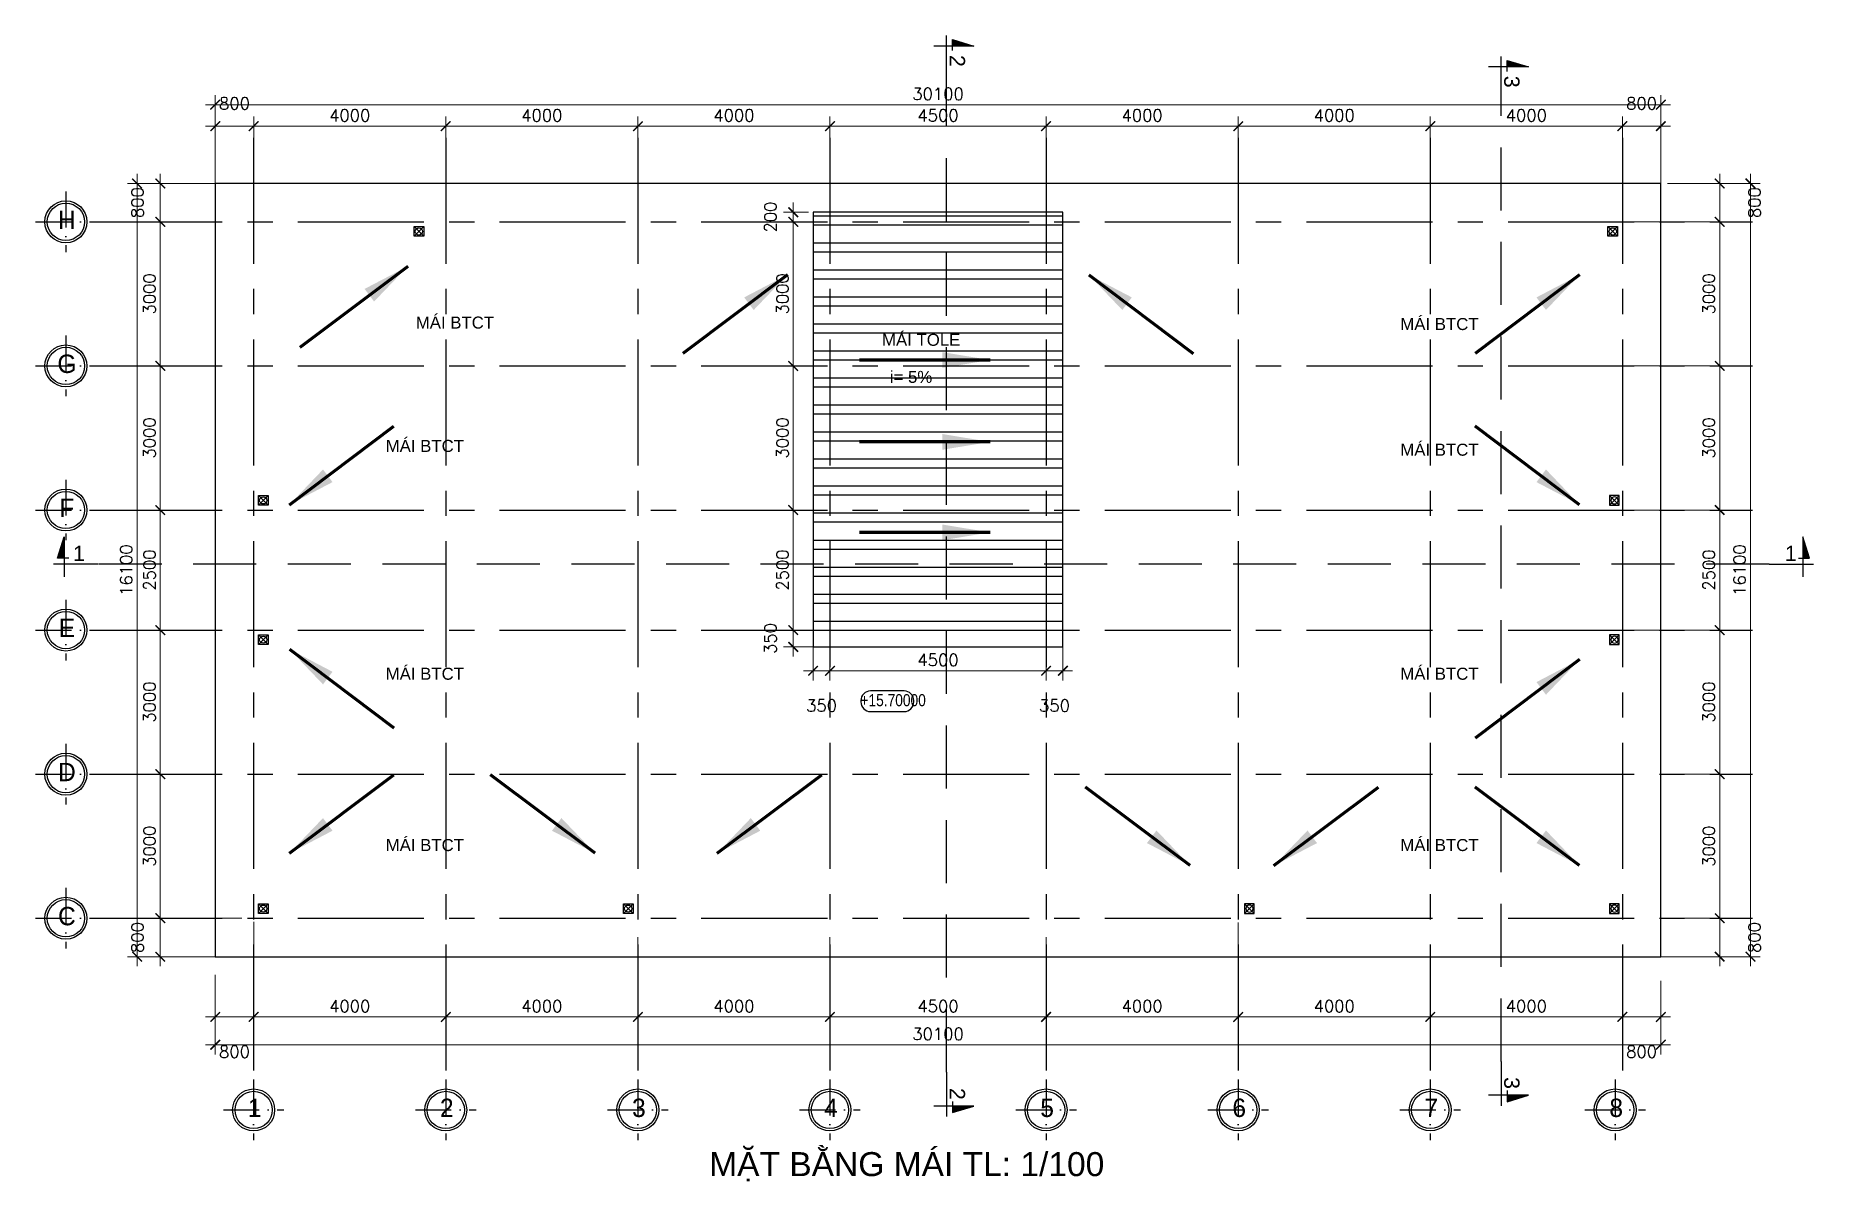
# Model space of a CAD drawing. Header units: inches. Extents: x 452443 to 881249, y 975131 to 1198310.
# Drawn here: x 844229 to 881249, y 1077957 to 1101815 of the extents above; entities that cross this region are included whole.
import ezdxf
from ezdxf.enums import TextEntityAlignment as Align

# ---------------------------------------------------------------- set-up
doc = ezdxf.new("R2010")
doc.units = ezdxf.units.IN
doc.header["$LTSCALE"] = 3.5
doc.header["$MEASUREMENT"] = 0
for name, pattern in [('ACAD_ISO10W100', [18, 12, -3, 0, -3]), ('CENTER', [2, 1.25, -0.25, 0.25, -0.25]), ('HIDDEN', [0.375, 0.25, -0.125])]:
    doc.linetypes.add(name, pattern=pattern)
for name, color, linetype in [('DOOR-84', 84, 'Continuous'), ('hatch', 4, 'Continuous'), ('HATCH47', 47, 'Continuous'), ('Net thay', 140, 'Continuous'), ('Netcat', 5, 'Continuous'), ('NOI THAT', 42, 'Continuous'), ('phong', 2, 'Continuous'), ('text', 3, 'Continuous'), ('TEXT2', 7, 'Continuous'), ('thuocdo', 3, 'Continuous'), ('Truc', 252, 'Continuous'), ('VISIONABLE-LINE126', 126, 'Continuous')]:
    doc.layers.add(name, color=color, linetype=linetype)
doc.styles.add('romand', font='romand.shx')
doc.styles.add('STYLE5', font='VAVON_.TTF')
doc.styles.add('THONG', font='VHELVCN0.TTF', dxfattribs={"height": 250})
doc.styles.add('VNI-HELVE', font='VHELVEN0.TTF')
doc.dimstyles.new('TL100', dxfattribs={"dimscale": 100, "dimtxt": 2.5, "dimasz": 2, "dimexe": 2, "dimexo": 1, "dimgap": 1, "dimtad": 1, "dimdec": 0, "dimzin": 0, "dimdsep": 46, "dimtxsty": 'romand', "dimblk": 'ARCHTICK', "dimcen": 2, "dimdle": 2, "dimclrd": 256, "dimclre": 256, "dimclrt": 7, "dimadec": 0, "dimazin": 0, "dimtfac": 0.004, "dimtdec": 0, "dimtmove": 2, "dimatfit": 3, "dimfxl": 1, "dimtolj": 1, "dimtzin": 0, "dimlwd": 20, "dimlwe": 20, "dimarcsym": 1})

msp = doc.modelspace()

# ---------------------------------------------------------------- texts
at = {"layer": 'text', "linetype": 'Continuous', "style": 'STYLE5'}
for s, p in [('H', (844882.2, 1097789.8)), ('G', (844882.2, 1094789.8)), ('F', (844882.2, 1091789.8)), ('E', (844882.2, 1089289.8)), ('D', (844882.2, 1086289.8)), ('C', (844882.2, 1083289.8)), ('1', (848792.4, 1079298.6)), ('2', (852792.4, 1079298.6)), ('3', (856792.4, 1079298.6)), ('4', (860792.4, 1079298.6)), ('5', (865292.4, 1079298.6)), ('6', (869292.4, 1079298.6)), ('7', (873292.4, 1079298.6)), ('8', (877142.4, 1079298.6))]:
    msp.add_text(s, height=382.5, dxfattribs=at).set_placement(p, align=Align.CENTER)
at = {"layer": 'TEXT2', "attachment_point": 1, "style": 'VNI-HELVE'}
for s, width, insert, char_height in [('{\\C7;MAÙI BTCT}', 4203.104, (852146.8, 1095964.2), 250), ('{\\C7;MAÙI BTCT}', 4203.104, (872646.6, 1095933.5), 250), ('{\\C7;MAÙI TOLE }', 4203.104, (861854.9, 1095605.4), 250), ('{\\C7;i= 5%}', 4203.104, (862017.2, 1094833.4), 250), ('{\\C7;MAÙI BTCT}', 4203.104, (851520.3, 1093395.6), 250), ('{\\C7;MAÙI BTCT}', 4203.104, (872646.6, 1093316.9), 250), ('{\\C7;MAÙI BTCT}', 4203.104, (851520.3, 1088652.6), 250), ('{\\C7;MAÙI BTCT}', 4203.104, (872646.6, 1088652.6), 250), ('{\\C7;MAÙI BTCT}', 4203.104, (851520.3, 1085085.7), 250), ('{\\C7;MAÙI BTCT}', 4203.104, (872646.6, 1085085.7), 250), ('{\\C7;MAËT BAÈNG MAÙI TL: 1/100}', 16977.87, (858255.6, 1078566.9), 500)]:
    msp.add_mtext_dynamic_manual_height_columns(s, width=width, gutter_width=1000, heights=[0], dxfattribs=dict(at, insert=insert, char_height=char_height))

# ---------------------------------------------------------------- blocks, each defined once
blk = doc.blocks.new('thu-nuoc')
blk.add_lwpolyline([(0, -200), (-200, -200), (-200, 0), (0, 0)], close=True)
blk.add_circle((-100, -100), 75)
at = {"layer": 'hatch'}
for p, q in [((-200, 0), (0, -200)), ((0, 0), (-200, -200))]:
    blk.add_line(p, q, dxfattribs=at)
blk = doc.blocks.new('_ArchTick')
at = {"color": 0, "linetype": 'ByBlock', "const_width": 0.15}
blk.add_lwpolyline([(-0.5, -0.5), (0.5, 0.5)], dxfattribs=at)
blk = doc.blocks.new('*D2424')
at = {"layer": 'DEFPOINTS', "color": 0}
for p in [(869271, 1083446), (873271, 1081382), (873271, 1080651)]:
    blk.add_point(p, dxfattribs=at)
at = {"layer": 'thuocdo', "lineweight": 20}
for p, q in [((869271, 1083346), (869271, 1081182)), ((869071, 1081382), (873471, 1081382)), ((873271, 1080751), (873271, 1081582))]:
    blk.add_line(p, q, dxfattribs=at)
at = {"layer": 'thuocdo', "lineweight": 20, "xscale": 200, "yscale": 200, "zscale": 200, "rotation": 180}
blk.add_blockref('_ArchTick', (869271, 1081382), dxfattribs=at)
at = {"layer": 'thuocdo', "lineweight": 20, "xscale": 200, "yscale": 200, "zscale": 200}
blk.add_blockref('_ArchTick', (873271, 1081382), dxfattribs=at)
at = {"layer": 'thuocdo', "color": 7, "insert": (871271, 1081607), "char_height": 250, "attachment_point": 5, "style": 'romand'}
blk.add_mtext('\\A1;4000', dxfattribs=at)
blk = doc.blocks.new('truc tron')
at = {"layer": 'DOOR-84', "linetype": 'ACAD_ISO10W100', "ltscale": 20}
for p, q in [((0, -710), (0, 710)), ((710, 0), (-710, 0))]:
    blk.add_line(p, q, dxfattribs=at)
at = {"layer": 'DOOR-84', "linetype": 'Continuous'}
blk.add_circle((0, 0), 492, dxfattribs=at)
at = {"layer": 'NOI THAT', "linetype": 'Continuous'}
blk.add_circle((0, 0), 437, dxfattribs=at)
blk = doc.blocks.new('dc')
at = {"layer": 'Netcat'}
blk.add_hatch(color=256, dxfattribs=at).paths.add_polyline_path([(828, 672), (828, 147), (989, 147)])
for p, q in [((828, 672), (828, -310)), ((989, 147), (828, 672)), ((0, 0), (1087, 0)), ((717, 147), (989, 147))]:
    blk.add_line(p, q, dxfattribs=at)
at = {"style": 'VNI-HELVE', "flags": 4}
blk.add_attdef('E', text='', height=375, dxfattribs=at).set_placement((482, 272), align=Align.MIDDLE_CENTER)
blk = doc.blocks.new('*D2440')
at = {"layer": 'DEFPOINTS', "color": 0}
for p in [(848771, 1083460), (852771, 1081382), (852771, 1080705)]:
    blk.add_point(p, dxfattribs=at)
at = {"layer": 'thuocdo', "lineweight": 20}
for p, q in [((848771, 1083360), (848771, 1081182)), ((848571, 1081382), (852971, 1081382)), ((852771, 1080805), (852771, 1081582))]:
    blk.add_line(p, q, dxfattribs=at)
at = {"layer": 'thuocdo', "lineweight": 20, "xscale": 200, "yscale": 200, "zscale": 200, "rotation": 180}
blk.add_blockref('_ArchTick', (848771, 1081382), dxfattribs=at)
at = {"layer": 'thuocdo', "lineweight": 20, "xscale": 200, "yscale": 200, "zscale": 200}
blk.add_blockref('_ArchTick', (852771, 1081382), dxfattribs=at)
at = {"layer": 'thuocdo', "color": 7, "insert": (850771, 1081607), "char_height": 250, "attachment_point": 5, "style": 'romand'}
blk.add_mtext('\\A1;4000', dxfattribs=at)
blk = doc.blocks.new('*D2441')
at = {"layer": 'DEFPOINTS', "color": 0}
for p in [(856771, 1083143), (856771, 1081382), (852771, 1080705)]:
    blk.add_point(p, dxfattribs=at)
at = {"layer": 'thuocdo', "lineweight": 20}
for p, q in [((856771, 1083043), (856771, 1081182)), ((852571, 1081382), (856971, 1081382)), ((852771, 1080805), (852771, 1081582))]:
    blk.add_line(p, q, dxfattribs=at)
at = {"layer": 'thuocdo', "lineweight": 20, "xscale": 200, "yscale": 200, "zscale": 200, "rotation": 180}
blk.add_blockref('_ArchTick', (852771, 1081382), dxfattribs=at)
at = {"layer": 'thuocdo', "lineweight": 20, "xscale": 200, "yscale": 200, "zscale": 200}
blk.add_blockref('_ArchTick', (856771, 1081382), dxfattribs=at)
at = {"layer": 'thuocdo', "color": 7, "insert": (854771, 1081607), "char_height": 250, "attachment_point": 5, "style": 'romand'}
blk.add_mtext('\\A1;4000', dxfattribs=at)
blk = doc.blocks.new('*D2442')
at = {"layer": 'DEFPOINTS', "color": 0}
for p in [(856771, 1083143), (860771, 1083143), (860771, 1081382)]:
    blk.add_point(p, dxfattribs=at)
at = {"layer": 'thuocdo', "lineweight": 20}
for p, q in [((856771, 1083043), (856771, 1081182)), ((860771, 1083043), (860771, 1081182)), ((856571, 1081382), (860971, 1081382))]:
    blk.add_line(p, q, dxfattribs=at)
at = {"layer": 'thuocdo', "lineweight": 20, "xscale": 200, "yscale": 200, "zscale": 200, "rotation": 180}
blk.add_blockref('_ArchTick', (856771, 1081382), dxfattribs=at)
at = {"layer": 'thuocdo', "lineweight": 20, "xscale": 200, "yscale": 200, "zscale": 200}
blk.add_blockref('_ArchTick', (860771, 1081382), dxfattribs=at)
at = {"layer": 'thuocdo', "color": 7, "insert": (858771, 1081607), "char_height": 250, "attachment_point": 5, "style": 'romand'}
blk.add_mtext('\\A1;4000', dxfattribs=at)
blk = doc.blocks.new('*D2443')
at = {"layer": 'DEFPOINTS', "color": 0}
for p in [(860771, 1083143), (865271, 1083143), (865271, 1081382)]:
    blk.add_point(p, dxfattribs=at)
at = {"layer": 'thuocdo', "lineweight": 20}
for p, q in [((860771, 1083043), (860771, 1081182)), ((865271, 1083043), (865271, 1081182)), ((860571, 1081382), (865471, 1081382))]:
    blk.add_line(p, q, dxfattribs=at)
at = {"layer": 'thuocdo', "lineweight": 20, "xscale": 200, "yscale": 200, "zscale": 200, "rotation": 180}
blk.add_blockref('_ArchTick', (860771, 1081382), dxfattribs=at)
at = {"layer": 'thuocdo', "lineweight": 20, "xscale": 200, "yscale": 200, "zscale": 200}
blk.add_blockref('_ArchTick', (865271, 1081382), dxfattribs=at)
at = {"layer": 'thuocdo', "color": 7, "insert": (863021, 1081607), "char_height": 250, "attachment_point": 5, "style": 'romand'}
blk.add_mtext('\\A1;4500', dxfattribs=at)
blk = doc.blocks.new('*D2444')
at = {"layer": 'DEFPOINTS', "color": 0}
for p in [(869271, 1083446), (865271, 1083143), (869271, 1081382)]:
    blk.add_point(p, dxfattribs=at)
at = {"layer": 'thuocdo', "lineweight": 20}
for p, q in [((869271, 1083346), (869271, 1081182)), ((865271, 1083043), (865271, 1081182)), ((865071, 1081382), (869471, 1081382))]:
    blk.add_line(p, q, dxfattribs=at)
at = {"layer": 'thuocdo', "lineweight": 20, "xscale": 200, "yscale": 200, "zscale": 200, "rotation": 180}
blk.add_blockref('_ArchTick', (865271, 1081382), dxfattribs=at)
at = {"layer": 'thuocdo', "lineweight": 20, "xscale": 200, "yscale": 200, "zscale": 200}
blk.add_blockref('_ArchTick', (869271, 1081382), dxfattribs=at)
at = {"layer": 'thuocdo', "color": 7, "insert": (867271, 1081607), "char_height": 250, "attachment_point": 5, "style": 'romand'}
blk.add_mtext('\\A1;4000', dxfattribs=at)
blk = doc.blocks.new('*D2445')
at = {"layer": 'DEFPOINTS', "color": 0}
for p in [(877271, 1082134), (877271, 1081382), (873271, 1080651)]:
    blk.add_point(p, dxfattribs=at)
at = {"layer": 'thuocdo', "lineweight": 20}
for p, q in [((877271, 1082034), (877271, 1081182)), ((873071, 1081382), (877471, 1081382)), ((873271, 1080751), (873271, 1081582))]:
    blk.add_line(p, q, dxfattribs=at)
at = {"layer": 'thuocdo', "lineweight": 20, "xscale": 200, "yscale": 200, "zscale": 200, "rotation": 180}
blk.add_blockref('_ArchTick', (873271, 1081382), dxfattribs=at)
at = {"layer": 'thuocdo', "lineweight": 20, "xscale": 200, "yscale": 200, "zscale": 200}
blk.add_blockref('_ArchTick', (877271, 1081382), dxfattribs=at)
at = {"layer": 'thuocdo', "color": 7, "insert": (875271, 1081607), "char_height": 250, "attachment_point": 5, "style": 'romand'}
blk.add_mtext('\\A1;4000', dxfattribs=at)
blk = doc.blocks.new('*D2446')
at = {"layer": 'DEFPOINTS', "color": 0}
for p in [(847705, 1097936), (846827, 1094936), (847705, 1094936)]:
    blk.add_point(p, dxfattribs=at)
at = {"layer": 'thuocdo', "lineweight": 20}
for p, q in [((846827, 1098136), (846827, 1094736)), ((847605, 1097936), (846627, 1097936)), ((847605, 1094936), (846627, 1094936))]:
    blk.add_line(p, q, dxfattribs=at)
at = {"layer": 'thuocdo', "lineweight": 20, "xscale": 200, "yscale": 200, "zscale": 200}
for p, rotation in [((846827, 1097936), 90), ((846827, 1094936), 270)]:
    blk.add_blockref('_ArchTick', p, dxfattribs=dict(at, rotation=rotation))
at = {"layer": 'thuocdo', "color": 7, "insert": (846602, 1096436), "char_height": 250, "attachment_point": 5, "rotation": 90, "style": 'romand'}
blk.add_mtext('\\A1;3000', dxfattribs=at)
blk = doc.blocks.new('*D2447')
at = {"layer": 'DEFPOINTS', "color": 0}
for p in [(847705, 1094936), (846827, 1091936), (847132, 1091936)]:
    blk.add_point(p, dxfattribs=at)
at = {"layer": 'thuocdo', "lineweight": 20}
for p, q in [((846827, 1095136), (846827, 1091736)), ((847605, 1094936), (846627, 1094936)), ((847032, 1091936), (846627, 1091936))]:
    blk.add_line(p, q, dxfattribs=at)
at = {"layer": 'thuocdo', "lineweight": 20, "xscale": 200, "yscale": 200, "zscale": 200}
for p, rotation in [((846827, 1094936), 90), ((846827, 1091936), 270)]:
    blk.add_blockref('_ArchTick', p, dxfattribs=dict(at, rotation=rotation))
at = {"layer": 'thuocdo', "color": 7, "insert": (846602, 1093436), "char_height": 250, "attachment_point": 5, "rotation": 90, "style": 'romand'}
blk.add_mtext('\\A1;3000', dxfattribs=at)
blk = doc.blocks.new('*D2448')
at = {"layer": 'DEFPOINTS', "color": 0}
for p in [(847132, 1091936), (846827, 1089436), (847132, 1089436)]:
    blk.add_point(p, dxfattribs=at)
at = {"layer": 'thuocdo', "lineweight": 20}
for p, q in [((846827, 1092136), (846827, 1089236)), ((847032, 1091936), (846627, 1091936)), ((847032, 1089436), (846627, 1089436))]:
    blk.add_line(p, q, dxfattribs=at)
at = {"layer": 'thuocdo', "lineweight": 20, "xscale": 200, "yscale": 200, "zscale": 200}
for p, rotation in [((846827, 1091936), 90), ((846827, 1089436), 270)]:
    blk.add_blockref('_ArchTick', p, dxfattribs=dict(at, rotation=rotation))
at = {"layer": 'thuocdo', "color": 7, "insert": (846602, 1090686), "char_height": 250, "attachment_point": 5, "rotation": 90, "style": 'romand'}
blk.add_mtext('\\A1;2500', dxfattribs=at)
blk = doc.blocks.new('*D2449')
at = {"layer": 'DEFPOINTS', "color": 0}
for p in [(847132, 1089436), (846827, 1086436), (847772, 1086436)]:
    blk.add_point(p, dxfattribs=at)
at = {"layer": 'thuocdo', "lineweight": 20}
for p, q in [((846827, 1089636), (846827, 1086236)), ((847032, 1089436), (846627, 1089436)), ((847672, 1086436), (846627, 1086436))]:
    blk.add_line(p, q, dxfattribs=at)
at = {"layer": 'thuocdo', "lineweight": 20, "xscale": 200, "yscale": 200, "zscale": 200}
for p, rotation in [((846827, 1089436), 90), ((846827, 1086436), 270)]:
    blk.add_blockref('_ArchTick', p, dxfattribs=dict(at, rotation=rotation))
at = {"layer": 'thuocdo', "color": 7, "insert": (846602, 1087936), "char_height": 250, "attachment_point": 5, "rotation": 90, "style": 'romand'}
blk.add_mtext('\\A1;3000', dxfattribs=at)
blk = doc.blocks.new('*D2450')
at = {"layer": 'DEFPOINTS', "color": 0}
for p in [(847772, 1086436), (846827, 1083436), (848621, 1083436)]:
    blk.add_point(p, dxfattribs=at)
at = {"layer": 'thuocdo', "lineweight": 20}
for p, q in [((846827, 1086636), (846827, 1083236)), ((847672, 1086436), (846627, 1086436)), ((848521, 1083436), (846627, 1083436))]:
    blk.add_line(p, q, dxfattribs=at)
at = {"layer": 'thuocdo', "lineweight": 20, "xscale": 200, "yscale": 200, "zscale": 200}
for p, rotation in [((846827, 1086436), 90), ((846827, 1083436), 270)]:
    blk.add_blockref('_ArchTick', p, dxfattribs=dict(at, rotation=rotation))
at = {"layer": 'thuocdo', "color": 7, "insert": (846602, 1084936), "char_height": 250, "attachment_point": 5, "rotation": 90, "style": 'romand'}
blk.add_mtext('\\A1;3000', dxfattribs=at)
blk = doc.blocks.new('*D2451')
at = {"layer": 'DEFPOINTS', "color": 0}
for p in [(848408, 1098736), (846343, 1082636), (848175, 1082636)]:
    blk.add_point(p, dxfattribs=at)
at = {"layer": 'thuocdo', "lineweight": 20}
for p, q in [((846343, 1098936), (846343, 1082436)), ((848308, 1098736), (846143, 1098736)), ((848075, 1082636), (846143, 1082636))]:
    blk.add_line(p, q, dxfattribs=at)
at = {"layer": 'thuocdo', "lineweight": 20, "xscale": 200, "yscale": 200, "zscale": 200}
for p, rotation in [((846343, 1098736), 90), ((846343, 1082636), 270)]:
    blk.add_blockref('_ArchTick', p, dxfattribs=dict(at, rotation=rotation))
at = {"layer": 'thuocdo', "color": 7, "insert": (846118, 1090686), "char_height": 250, "attachment_point": 5, "rotation": 90, "style": 'romand'}
blk.add_mtext('\\A1;16100', dxfattribs=at)
blk = doc.blocks.new('*D2452')
at = {"layer": 'DEFPOINTS', "color": 0}
for p in [(847971, 1082361), (878071, 1082212), (878071, 1080803)]:
    blk.add_point(p, dxfattribs=at)
at = {"layer": 'thuocdo', "lineweight": 20}
for p, q in [((847971, 1082261), (847971, 1080603)), ((878071, 1082112), (878071, 1080603)), ((847771, 1080803), (878271, 1080803))]:
    blk.add_line(p, q, dxfattribs=at)
at = {"layer": 'thuocdo', "lineweight": 20, "xscale": 200, "yscale": 200, "zscale": 200, "rotation": 180}
blk.add_blockref('_ArchTick', (847971, 1080803), dxfattribs=at)
at = {"layer": 'thuocdo', "lineweight": 20, "xscale": 200, "yscale": 200, "zscale": 200}
blk.add_blockref('_ArchTick', (878071, 1080803), dxfattribs=at)
at = {"layer": 'thuocdo', "color": 7, "insert": (863021, 1081028), "char_height": 250, "attachment_point": 5, "style": 'romand'}
blk.add_mtext('\\A1;30100', dxfattribs=at)
blk = doc.blocks.new('*D2453')
at = {"layer": 'DEFPOINTS', "color": 0}
for p in [(878071, 1100375), (847971, 1098284), (878071, 1098284)]:
    blk.add_point(p, dxfattribs=at)
at = {"layer": 'thuocdo', "lineweight": 20}
for p, q in [((847771, 1100375), (878271, 1100375)), ((847971, 1098384), (847971, 1100575)), ((878071, 1098384), (878071, 1100575))]:
    blk.add_line(p, q, dxfattribs=at)
at = {"layer": 'thuocdo', "lineweight": 20, "xscale": 200, "yscale": 200, "zscale": 200, "rotation": 180}
blk.add_blockref('_ArchTick', (847971, 1100375), dxfattribs=at)
at = {"layer": 'thuocdo', "lineweight": 20, "xscale": 200, "yscale": 200, "zscale": 200}
blk.add_blockref('_ArchTick', (878071, 1100375), dxfattribs=at)
at = {"layer": 'thuocdo', "color": 7, "insert": (863021, 1100600), "char_height": 250, "attachment_point": 5, "style": 'romand'}
blk.add_mtext('\\A1;30100', dxfattribs=at)
blk = doc.blocks.new('*D2454')
at = {"layer": 'DEFPOINTS', "color": 0}
for p in [(852771, 1099928), (848771, 1097732), (852771, 1097732)]:
    blk.add_point(p, dxfattribs=at)
at = {"layer": 'thuocdo', "lineweight": 20}
for p, q in [((848571, 1099928), (852971, 1099928)), ((848771, 1097832), (848771, 1100128)), ((852771, 1097832), (852771, 1100128))]:
    blk.add_line(p, q, dxfattribs=at)
at = {"layer": 'thuocdo', "lineweight": 20, "xscale": 200, "yscale": 200, "zscale": 200, "rotation": 180}
blk.add_blockref('_ArchTick', (848771, 1099928), dxfattribs=at)
at = {"layer": 'thuocdo', "lineweight": 20, "xscale": 200, "yscale": 200, "zscale": 200}
blk.add_blockref('_ArchTick', (852771, 1099928), dxfattribs=at)
at = {"layer": 'thuocdo', "color": 7, "insert": (850771, 1100153), "char_height": 250, "attachment_point": 5, "style": 'romand'}
blk.add_mtext('\\A1;4000', dxfattribs=at)
blk = doc.blocks.new('*D2455')
at = {"layer": 'DEFPOINTS', "color": 0}
for p in [(873271, 1099928), (869271, 1097650), (873271, 1097650)]:
    blk.add_point(p, dxfattribs=at)
at = {"layer": 'thuocdo', "lineweight": 20}
for p, q in [((869071, 1099928), (873471, 1099928)), ((869271, 1097750), (869271, 1100128)), ((873271, 1097750), (873271, 1100128))]:
    blk.add_line(p, q, dxfattribs=at)
at = {"layer": 'thuocdo', "lineweight": 20, "xscale": 200, "yscale": 200, "zscale": 200, "rotation": 180}
blk.add_blockref('_ArchTick', (869271, 1099928), dxfattribs=at)
at = {"layer": 'thuocdo', "lineweight": 20, "xscale": 200, "yscale": 200, "zscale": 200}
blk.add_blockref('_ArchTick', (873271, 1099928), dxfattribs=at)
at = {"layer": 'thuocdo', "color": 7, "insert": (871271, 1100153), "char_height": 250, "attachment_point": 5, "style": 'romand'}
blk.add_mtext('\\A1;4000', dxfattribs=at)
blk = doc.blocks.new('*D2456')
at = {"layer": 'DEFPOINTS', "color": 0}
for p in [(856771, 1099928), (852771, 1097732), (856771, 1097845)]:
    blk.add_point(p, dxfattribs=at)
at = {"layer": 'thuocdo', "lineweight": 20}
for p, q in [((852571, 1099928), (856971, 1099928)), ((852771, 1097832), (852771, 1100128)), ((856771, 1097945), (856771, 1100128))]:
    blk.add_line(p, q, dxfattribs=at)
at = {"layer": 'thuocdo', "lineweight": 20, "xscale": 200, "yscale": 200, "zscale": 200, "rotation": 180}
blk.add_blockref('_ArchTick', (852771, 1099928), dxfattribs=at)
at = {"layer": 'thuocdo', "lineweight": 20, "xscale": 200, "yscale": 200, "zscale": 200}
blk.add_blockref('_ArchTick', (856771, 1099928), dxfattribs=at)
at = {"layer": 'thuocdo', "color": 7, "insert": (854771, 1100153), "char_height": 250, "attachment_point": 5, "style": 'romand'}
blk.add_mtext('\\A1;4000', dxfattribs=at)
blk = doc.blocks.new('*D2457')
at = {"layer": 'DEFPOINTS', "color": 0}
for p in [(869271, 1099928), (865271, 1098036), (869271, 1097650)]:
    blk.add_point(p, dxfattribs=at)
at = {"layer": 'thuocdo', "lineweight": 20}
for p, q in [((865071, 1099928), (869471, 1099928)), ((865271, 1098136), (865271, 1100128)), ((869271, 1097750), (869271, 1100128))]:
    blk.add_line(p, q, dxfattribs=at)
at = {"layer": 'thuocdo', "lineweight": 20, "xscale": 200, "yscale": 200, "zscale": 200, "rotation": 180}
blk.add_blockref('_ArchTick', (865271, 1099928), dxfattribs=at)
at = {"layer": 'thuocdo', "lineweight": 20, "xscale": 200, "yscale": 200, "zscale": 200}
blk.add_blockref('_ArchTick', (869271, 1099928), dxfattribs=at)
at = {"layer": 'thuocdo', "color": 7, "insert": (867271, 1100153), "char_height": 250, "attachment_point": 5, "style": 'romand'}
blk.add_mtext('\\A1;4000', dxfattribs=at)
blk = doc.blocks.new('*D2458')
at = {"layer": 'DEFPOINTS', "color": 0}
for p in [(877043, 1094936), (879297, 1094936), (877043, 1091936)]:
    blk.add_point(p, dxfattribs=at)
at = {"layer": 'thuocdo', "lineweight": 20}
for p, q in [((879297, 1091736), (879297, 1095136)), ((877143, 1094936), (879497, 1094936)), ((877143, 1091936), (879497, 1091936))]:
    blk.add_line(p, q, dxfattribs=at)
at = {"layer": 'thuocdo', "lineweight": 20, "xscale": 200, "yscale": 200, "zscale": 200}
for p, rotation in [((879297, 1094936), 90), ((879297, 1091936), 270)]:
    blk.add_blockref('_ArchTick', p, dxfattribs=dict(at, rotation=rotation))
at = {"layer": 'thuocdo', "color": 7, "insert": (879072, 1093436), "char_height": 250, "attachment_point": 5, "rotation": 90, "style": 'romand'}
blk.add_mtext('\\A1;3000', dxfattribs=at)
blk = doc.blocks.new('*D2459')
at = {"layer": 'DEFPOINTS', "color": 0}
for p in [(877043, 1091936), (879297, 1091936), (877043, 1089436)]:
    blk.add_point(p, dxfattribs=at)
at = {"layer": 'thuocdo', "lineweight": 20}
for p, q in [((879297, 1089236), (879297, 1092136)), ((877143, 1091936), (879497, 1091936)), ((877143, 1089436), (879497, 1089436))]:
    blk.add_line(p, q, dxfattribs=at)
at = {"layer": 'thuocdo', "lineweight": 20, "xscale": 200, "yscale": 200, "zscale": 200}
for p, rotation in [((879297, 1091936), 90), ((879297, 1089436), 270)]:
    blk.add_blockref('_ArchTick', p, dxfattribs=dict(at, rotation=rotation))
at = {"layer": 'thuocdo', "color": 7, "insert": (879072, 1090686), "char_height": 250, "attachment_point": 5, "rotation": 90, "style": 'romand'}
blk.add_mtext('\\A1;2500', dxfattribs=at)
blk = doc.blocks.new('*D2460')
at = {"layer": 'DEFPOINTS', "color": 0}
for p in [(877271, 1099928), (873271, 1097650), (877271, 1097846)]:
    blk.add_point(p, dxfattribs=at)
at = {"layer": 'thuocdo', "lineweight": 20}
for p, q in [((873071, 1099928), (877471, 1099928)), ((873271, 1097750), (873271, 1100128)), ((877271, 1097946), (877271, 1100128))]:
    blk.add_line(p, q, dxfattribs=at)
at = {"layer": 'thuocdo', "lineweight": 20, "xscale": 200, "yscale": 200, "zscale": 200, "rotation": 180}
blk.add_blockref('_ArchTick', (873271, 1099928), dxfattribs=at)
at = {"layer": 'thuocdo', "lineweight": 20, "xscale": 200, "yscale": 200, "zscale": 200}
blk.add_blockref('_ArchTick', (877271, 1099928), dxfattribs=at)
at = {"layer": 'thuocdo', "color": 7, "insert": (875271, 1100153), "char_height": 250, "attachment_point": 5, "style": 'romand'}
blk.add_mtext('\\A1;4000', dxfattribs=at)
blk = doc.blocks.new('*D2461')
at = {"layer": 'DEFPOINTS', "color": 0}
for p in [(877043, 1097936), (879297, 1097936), (877043, 1094936)]:
    blk.add_point(p, dxfattribs=at)
at = {"layer": 'thuocdo', "lineweight": 20}
for p, q in [((879297, 1094736), (879297, 1098136)), ((877143, 1097936), (879497, 1097936)), ((877143, 1094936), (879497, 1094936))]:
    blk.add_line(p, q, dxfattribs=at)
at = {"layer": 'thuocdo', "lineweight": 20, "xscale": 200, "yscale": 200, "zscale": 200}
for p, rotation in [((879297, 1097936), 90), ((879297, 1094936), 270)]:
    blk.add_blockref('_ArchTick', p, dxfattribs=dict(at, rotation=rotation))
at = {"layer": 'thuocdo', "color": 7, "insert": (879072, 1096436), "char_height": 250, "attachment_point": 5, "rotation": 90, "style": 'romand'}
blk.add_mtext('\\A1;3000', dxfattribs=at)
blk = doc.blocks.new('*D2462')
at = {"layer": 'DEFPOINTS', "color": 0}
for p in [(878605, 1098736), (877567, 1082636), (879937, 1082636)]:
    blk.add_point(p, dxfattribs=at)
at = {"layer": 'thuocdo', "lineweight": 20}
for p, q in [((879937, 1098936), (879937, 1082436)), ((878705, 1098736), (880137, 1098736)), ((877667, 1082636), (880137, 1082636))]:
    blk.add_line(p, q, dxfattribs=at)
at = {"layer": 'thuocdo', "lineweight": 20, "xscale": 200, "yscale": 200, "zscale": 200}
for p, rotation in [((879937, 1098736), 90), ((879937, 1082636), 270)]:
    blk.add_blockref('_ArchTick', p, dxfattribs=dict(at, rotation=rotation))
at = {"layer": 'thuocdo', "color": 7, "insert": (879712, 1090686), "char_height": 250, "attachment_point": 5, "rotation": 90, "style": 'romand'}
blk.add_mtext('\\A1;16100', dxfattribs=at)
blk = doc.blocks.new('*D2463')
at = {"layer": 'DEFPOINTS', "color": 0}
for p in [(846827, 1083436), (847908, 1083436), (847908, 1082636)]:
    blk.add_point(p, dxfattribs=at)
at = {"layer": 'thuocdo', "linetype": 'Continuous', "lineweight": 20}
for p, q in [((846827, 1082436), (846827, 1083636)), ((847808, 1083436), (846627, 1083436)), ((847808, 1082636), (846627, 1082636))]:
    blk.add_line(p, q, dxfattribs=at)
at = {"layer": 'thuocdo', "lineweight": 20, "xscale": 200, "yscale": 200, "zscale": 200}
for p, rotation in [((846827, 1083436), 90), ((846827, 1082636), 270)]:
    blk.add_blockref('_ArchTick', p, dxfattribs=dict(at, rotation=rotation))
at = {"layer": 'thuocdo', "color": 7, "insert": (846352, 1083036), "char_height": 250, "attachment_point": 5, "rotation": 90, "style": 'romand'}
blk.add_mtext('\\A1;800', dxfattribs=at)
blk = doc.blocks.new('*D2464')
at = {"layer": 'DEFPOINTS', "color": 0}
for p in [(846827, 1098736), (847971, 1098736), (847987, 1097936)]:
    blk.add_point(p, dxfattribs=at)
at = {"layer": 'thuocdo', "linetype": 'Continuous', "lineweight": 20}
for p, q in [((846827, 1097736), (846827, 1098936)), ((847871, 1098736), (846627, 1098736)), ((847887, 1097936), (846627, 1097936))]:
    blk.add_line(p, q, dxfattribs=at)
at = {"layer": 'thuocdo', "lineweight": 20, "xscale": 200, "yscale": 200, "zscale": 200}
for p, rotation in [((846827, 1098736), 90), ((846827, 1097936), 270)]:
    blk.add_blockref('_ArchTick', p, dxfattribs=dict(at, rotation=rotation))
at = {"layer": 'thuocdo', "color": 7, "insert": (846352, 1098336), "char_height": 250, "attachment_point": 5, "rotation": 90, "style": 'romand'}
blk.add_mtext('\\A1;800', dxfattribs=at)
blk = doc.blocks.new('*D2465')
at = {"layer": 'DEFPOINTS', "color": 0}
for p in [(848771, 1099928), (847971, 1098536), (848771, 1098536)]:
    blk.add_point(p, dxfattribs=at)
at = {"layer": 'thuocdo', "linetype": 'Continuous', "lineweight": 20}
for p, q in [((847771, 1099928), (848971, 1099928)), ((847971, 1098636), (847971, 1100128)), ((848771, 1098636), (848771, 1100128))]:
    blk.add_line(p, q, dxfattribs=at)
at = {"layer": 'thuocdo', "lineweight": 20, "xscale": 200, "yscale": 200, "zscale": 200, "rotation": 180}
blk.add_blockref('_ArchTick', (847971, 1099928), dxfattribs=at)
at = {"layer": 'thuocdo', "lineweight": 20, "xscale": 200, "yscale": 200, "zscale": 200}
blk.add_blockref('_ArchTick', (848771, 1099928), dxfattribs=at)
at = {"layer": 'thuocdo', "color": 7, "insert": (848371, 1100403), "char_height": 250, "attachment_point": 5, "style": 'romand'}
blk.add_mtext('\\A1;800', dxfattribs=at)
blk = doc.blocks.new('*D2466')
at = {"layer": 'DEFPOINTS', "color": 0}
for p in [(878071, 1099928), (877271, 1098876), (878071, 1098729)]:
    blk.add_point(p, dxfattribs=at)
at = {"layer": 'thuocdo', "linetype": 'Continuous', "lineweight": 20}
for p, q in [((877071, 1099928), (878271, 1099928)), ((877271, 1098976), (877271, 1100128)), ((878071, 1098829), (878071, 1100128))]:
    blk.add_line(p, q, dxfattribs=at)
at = {"layer": 'thuocdo', "lineweight": 20, "xscale": 200, "yscale": 200, "zscale": 200, "rotation": 180}
blk.add_blockref('_ArchTick', (877271, 1099928), dxfattribs=at)
at = {"layer": 'thuocdo', "lineweight": 20, "xscale": 200, "yscale": 200, "zscale": 200}
blk.add_blockref('_ArchTick', (878071, 1099928), dxfattribs=at)
at = {"layer": 'thuocdo', "color": 7, "insert": (877671, 1100403), "char_height": 250, "attachment_point": 5, "style": 'romand'}
blk.add_mtext('\\A1;800', dxfattribs=at)
blk = doc.blocks.new('*D2467')
at = {"layer": 'DEFPOINTS', "color": 0}
for p in [(878107, 1098736), (879297, 1098736), (878536, 1097936)]:
    blk.add_point(p, dxfattribs=at)
at = {"layer": 'thuocdo', "linetype": 'Continuous', "lineweight": 20}
for p, q in [((879297, 1097736), (879297, 1098936)), ((878207, 1098736), (879497, 1098736)), ((878636, 1097936), (879497, 1097936))]:
    blk.add_line(p, q, dxfattribs=at)
at = {"layer": 'thuocdo', "lineweight": 20, "xscale": 200, "yscale": 200, "zscale": 200}
for p, rotation in [((879297, 1098736), 90), ((879297, 1097936), 270)]:
    blk.add_blockref('_ArchTick', p, dxfattribs=dict(at, rotation=rotation))
at = {"layer": 'thuocdo', "color": 7, "insert": (880022, 1098336), "char_height": 250, "attachment_point": 5, "rotation": 90, "style": 'romand'}
blk.add_mtext('\\A1;800', dxfattribs=at)
blk = doc.blocks.new('*D2468')
at = {"layer": 'DEFPOINTS', "color": 0}
for p in [(847971, 1082280), (848771, 1082280), (848771, 1081382)]:
    blk.add_point(p, dxfattribs=at)
at = {"layer": 'thuocdo', "linetype": 'Continuous', "lineweight": 20}
for p, q in [((847971, 1082180), (847971, 1081182)), ((848771, 1082180), (848771, 1081182)), ((847771, 1081382), (848971, 1081382))]:
    blk.add_line(p, q, dxfattribs=at)
at = {"layer": 'thuocdo', "lineweight": 20, "xscale": 200, "yscale": 200, "zscale": 200, "rotation": 180}
blk.add_blockref('_ArchTick', (847971, 1081382), dxfattribs=at)
at = {"layer": 'thuocdo', "lineweight": 20, "xscale": 200, "yscale": 200, "zscale": 200}
blk.add_blockref('_ArchTick', (848771, 1081382), dxfattribs=at)
at = {"layer": 'thuocdo', "color": 7, "insert": (848371, 1080657), "char_height": 250, "attachment_point": 5, "style": 'romand'}
blk.add_mtext('\\A1;800', dxfattribs=at)
blk = doc.blocks.new('*D2469')
at = {"layer": 'DEFPOINTS', "color": 0}
for p in [(877271, 1082234), (878071, 1082234), (878071, 1081382)]:
    blk.add_point(p, dxfattribs=at)
at = {"layer": 'thuocdo', "linetype": 'Continuous', "lineweight": 20}
for p, q in [((877271, 1082134), (877271, 1081182)), ((878071, 1082134), (878071, 1081182)), ((877071, 1081382), (878271, 1081382))]:
    blk.add_line(p, q, dxfattribs=at)
at = {"layer": 'thuocdo', "lineweight": 20, "xscale": 200, "yscale": 200, "zscale": 200, "rotation": 180}
blk.add_blockref('_ArchTick', (877271, 1081382), dxfattribs=at)
at = {"layer": 'thuocdo', "lineweight": 20, "xscale": 200, "yscale": 200, "zscale": 200}
blk.add_blockref('_ArchTick', (878071, 1081382), dxfattribs=at)
at = {"layer": 'thuocdo', "color": 7, "insert": (877671, 1080657), "char_height": 250, "attachment_point": 5, "style": 'romand'}
blk.add_mtext('\\A1;800', dxfattribs=at)
blk = doc.blocks.new('*D2470')
at = {"layer": 'DEFPOINTS', "color": 0}
for p in [(878071, 1089436), (878071, 1086436), (879297, 1086436)]:
    blk.add_point(p, dxfattribs=at)
at = {"layer": 'thuocdo', "lineweight": 20}
for p, q in [((879297, 1089636), (879297, 1086236)), ((878171, 1089436), (879497, 1089436)), ((878171, 1086436), (879497, 1086436))]:
    blk.add_line(p, q, dxfattribs=at)
at = {"layer": 'thuocdo', "lineweight": 20, "xscale": 200, "yscale": 200, "zscale": 200}
for p, rotation in [((879297, 1089436), 90), ((879297, 1086436), 270)]:
    blk.add_blockref('_ArchTick', p, dxfattribs=dict(at, rotation=rotation))
at = {"layer": 'thuocdo', "color": 7, "insert": (879072, 1087936), "char_height": 250, "attachment_point": 5, "rotation": 90, "style": 'romand'}
blk.add_mtext('\\A1;3000', dxfattribs=at)
blk = doc.blocks.new('*D2471')
at = {"layer": 'DEFPOINTS', "color": 0}
for p in [(878071, 1086436), (878071, 1083436), (879297, 1083436)]:
    blk.add_point(p, dxfattribs=at)
at = {"layer": 'thuocdo', "linetype": 'Continuous', "lineweight": 20}
for p, q in [((879297, 1086636), (879297, 1083236)), ((878171, 1086436), (879497, 1086436)), ((878171, 1083436), (879497, 1083436))]:
    blk.add_line(p, q, dxfattribs=at)
at = {"layer": 'thuocdo', "lineweight": 20, "xscale": 200, "yscale": 200, "zscale": 200}
for p, rotation in [((879297, 1086436), 90), ((879297, 1083436), 270)]:
    blk.add_blockref('_ArchTick', p, dxfattribs=dict(at, rotation=rotation))
at = {"layer": 'thuocdo', "color": 7, "insert": (879072, 1084936), "char_height": 250, "attachment_point": 5, "rotation": 90, "style": 'romand'}
blk.add_mtext('\\A1;3000', dxfattribs=at)
blk = doc.blocks.new('*D2472')
at = {"layer": 'DEFPOINTS', "color": 0}
for p in [(878071, 1083436), (878071, 1082636), (879297, 1082636)]:
    blk.add_point(p, dxfattribs=at)
at = {"layer": 'thuocdo', "linetype": 'Continuous', "lineweight": 20}
for p, q in [((879297, 1083636), (879297, 1082436)), ((878171, 1083436), (879497, 1083436)), ((878171, 1082636), (879497, 1082636))]:
    blk.add_line(p, q, dxfattribs=at)
at = {"layer": 'thuocdo', "lineweight": 20, "xscale": 200, "yscale": 200, "zscale": 200}
for p, rotation in [((879297, 1083436), 90), ((879297, 1082636), 270)]:
    blk.add_blockref('_ArchTick', p, dxfattribs=dict(at, rotation=rotation))
at = {"layer": 'thuocdo', "color": 7, "insert": (880022, 1083036), "char_height": 250, "attachment_point": 5, "rotation": 90, "style": 'romand'}
blk.add_mtext('\\A1;800', dxfattribs=at)
blk = doc.blocks.new('*D2481')
at = {"layer": 'DEFPOINTS', "color": 0}
for p in [(860771, 1099928), (856771, 1098387), (860771, 1098387)]:
    blk.add_point(p, dxfattribs=at)
at = {"layer": 'thuocdo', "linetype": 'Continuous', "lineweight": 20}
for p, q in [((856571, 1099928), (860971, 1099928)), ((856771, 1098487), (856771, 1100128)), ((860771, 1098487), (860771, 1100128))]:
    blk.add_line(p, q, dxfattribs=at)
at = {"layer": 'thuocdo', "lineweight": 20, "xscale": 200, "yscale": 200, "zscale": 200, "rotation": 180}
blk.add_blockref('_ArchTick', (856771, 1099928), dxfattribs=at)
at = {"layer": 'thuocdo', "lineweight": 20, "xscale": 200, "yscale": 200, "zscale": 200}
blk.add_blockref('_ArchTick', (860771, 1099928), dxfattribs=at)
at = {"layer": 'thuocdo', "color": 7, "insert": (858771, 1100153), "char_height": 250, "attachment_point": 5, "style": 'romand'}
blk.add_mtext('\\A1;4000', dxfattribs=at)
blk = doc.blocks.new('*D2482')
at = {"layer": 'DEFPOINTS', "color": 0}
for p in [(865271, 1099928), (860771, 1098387), (865271, 1098401)]:
    blk.add_point(p, dxfattribs=at)
at = {"layer": 'thuocdo', "linetype": 'Continuous', "lineweight": 20}
for p, q in [((860571, 1099928), (865471, 1099928)), ((860771, 1098487), (860771, 1100128)), ((865271, 1098501), (865271, 1100128))]:
    blk.add_line(p, q, dxfattribs=at)
at = {"layer": 'thuocdo', "lineweight": 20, "xscale": 200, "yscale": 200, "zscale": 200, "rotation": 180}
blk.add_blockref('_ArchTick', (860771, 1099928), dxfattribs=at)
at = {"layer": 'thuocdo', "lineweight": 20, "xscale": 200, "yscale": 200, "zscale": 200}
blk.add_blockref('_ArchTick', (865271, 1099928), dxfattribs=at)
at = {"layer": 'thuocdo', "color": 7, "insert": (863021, 1100153), "char_height": 250, "attachment_point": 5, "style": 'romand'}
blk.add_mtext('\\A1;4500', dxfattribs=at)
blk = doc.blocks.new('*D2542')
at = {"layer": 'DEFPOINTS', "color": 0}
for p in [(860421, 1098136), (860006, 1097936), (860421, 1097936)]:
    blk.add_point(p, dxfattribs=at)
at = {"layer": 'thuocdo', "linetype": 'Continuous', "lineweight": 20}
for p, q in [((860321, 1098136), (859806, 1098136)), ((860006, 1098336), (860006, 1097736)), ((860321, 1097936), (859806, 1097936))]:
    blk.add_line(p, q, dxfattribs=at)
at = {"layer": 'thuocdo', "lineweight": 20, "xscale": 200, "yscale": 200, "zscale": 200}
for p, rotation in [((860006, 1098136), 90), ((860006, 1097936), 270)]:
    blk.add_blockref('_ArchTick', p, dxfattribs=dict(at, rotation=rotation))
at = {"layer": 'thuocdo', "color": 7, "insert": (859531, 1098036), "char_height": 250, "attachment_point": 5, "rotation": 90, "style": 'romand'}
blk.add_mtext('\\A1;200', dxfattribs=at)
blk = doc.blocks.new('*D2543')
at = {"layer": 'DEFPOINTS', "color": 0}
for p in [(860421, 1097936), (860006, 1094936), (860475, 1094936)]:
    blk.add_point(p, dxfattribs=at)
at = {"layer": 'thuocdo', "linetype": 'Continuous', "lineweight": 20}
for p, q in [((860006, 1098136), (860006, 1094736)), ((860321, 1097936), (859806, 1097936)), ((860375, 1094936), (859806, 1094936))]:
    blk.add_line(p, q, dxfattribs=at)
at = {"layer": 'thuocdo', "lineweight": 20, "xscale": 200, "yscale": 200, "zscale": 200}
for p, rotation in [((860006, 1097936), 90), ((860006, 1094936), 270)]:
    blk.add_blockref('_ArchTick', p, dxfattribs=dict(at, rotation=rotation))
at = {"layer": 'thuocdo', "color": 7, "insert": (859781, 1096436), "char_height": 250, "attachment_point": 5, "rotation": 90, "style": 'romand'}
blk.add_mtext('\\A1;3000', dxfattribs=at)
blk = doc.blocks.new('*D2544')
at = {"layer": 'DEFPOINTS', "color": 0}
for p in [(860475, 1094936), (860006, 1091936), (860637, 1091936)]:
    blk.add_point(p, dxfattribs=at)
at = {"layer": 'thuocdo', "linetype": 'Continuous', "lineweight": 20}
for p, q in [((860006, 1095136), (860006, 1091736)), ((860375, 1094936), (859806, 1094936)), ((860537, 1091936), (859806, 1091936))]:
    blk.add_line(p, q, dxfattribs=at)
at = {"layer": 'thuocdo', "lineweight": 20, "xscale": 200, "yscale": 200, "zscale": 200}
for p, rotation in [((860006, 1094936), 90), ((860006, 1091936), 270)]:
    blk.add_blockref('_ArchTick', p, dxfattribs=dict(at, rotation=rotation))
at = {"layer": 'thuocdo', "color": 7, "insert": (859781, 1093436), "char_height": 250, "attachment_point": 5, "rotation": 90, "style": 'romand'}
blk.add_mtext('\\A1;3000', dxfattribs=at)
blk = doc.blocks.new('*D2545')
at = {"layer": 'DEFPOINTS', "color": 0}
for p in [(860637, 1091936), (860006, 1089436), (860637, 1089436)]:
    blk.add_point(p, dxfattribs=at)
at = {"layer": 'thuocdo', "linetype": 'Continuous', "lineweight": 20}
for p, q in [((860006, 1092136), (860006, 1089236)), ((860537, 1091936), (859806, 1091936)), ((860537, 1089436), (859806, 1089436))]:
    blk.add_line(p, q, dxfattribs=at)
at = {"layer": 'thuocdo', "lineweight": 20, "xscale": 200, "yscale": 200, "zscale": 200}
for p, rotation in [((860006, 1091936), 90), ((860006, 1089436), 270)]:
    blk.add_blockref('_ArchTick', p, dxfattribs=dict(at, rotation=rotation))
at = {"layer": 'thuocdo', "color": 7, "insert": (859781, 1090686), "char_height": 250, "attachment_point": 5, "rotation": 90, "style": 'romand'}
blk.add_mtext('\\A1;2500', dxfattribs=at)
blk = doc.blocks.new('*D2546')
at = {"layer": 'DEFPOINTS', "color": 0}
for p in [(860637, 1089436), (860006, 1089086), (860771, 1089086)]:
    blk.add_point(p, dxfattribs=at)
at = {"layer": 'thuocdo', "linetype": 'Continuous', "lineweight": 20}
for p, q in [((860006, 1089636), (860006, 1088886)), ((860537, 1089436), (859806, 1089436)), ((860671, 1089086), (859806, 1089086))]:
    blk.add_line(p, q, dxfattribs=at)
at = {"layer": 'thuocdo', "lineweight": 20, "xscale": 200, "yscale": 200, "zscale": 200}
for p, rotation in [((860006, 1089436), 90), ((860006, 1089086), 270)]:
    blk.add_blockref('_ArchTick', p, dxfattribs=dict(at, rotation=rotation))
at = {"layer": 'thuocdo', "color": 7, "insert": (859531, 1089261), "char_height": 250, "attachment_point": 5, "rotation": 90, "style": 'romand'}
blk.add_mtext('\\A1;350', dxfattribs=at)
blk = doc.blocks.new('*D2547')
at = {"layer": 'DEFPOINTS', "color": 0}
for p in [(860421, 1089776), (860771, 1089776), (860771, 1088589)]:
    blk.add_point(p, dxfattribs=at)
at = {"layer": 'thuocdo', "linetype": 'Continuous', "lineweight": 20}
for p, q in [((860421, 1089676), (860421, 1088389)), ((860771, 1089676), (860771, 1088389)), ((860221, 1088589), (860971, 1088589))]:
    blk.add_line(p, q, dxfattribs=at)
at = {"layer": 'thuocdo', "lineweight": 20, "xscale": 200, "yscale": 200, "zscale": 200, "rotation": 180}
blk.add_blockref('_ArchTick', (860421, 1088589), dxfattribs=at)
at = {"layer": 'thuocdo', "lineweight": 20, "xscale": 200, "yscale": 200, "zscale": 200}
blk.add_blockref('_ArchTick', (860771, 1088589), dxfattribs=at)
at = {"layer": 'thuocdo', "color": 7, "insert": (860596, 1087864), "char_height": 250, "attachment_point": 5, "style": 'romand'}
blk.add_mtext('\\A1;350', dxfattribs=at)
blk = doc.blocks.new('*D2548')
at = {"layer": 'DEFPOINTS', "color": 0}
for p in [(860771, 1089776), (865271, 1089436), (865271, 1088589)]:
    blk.add_point(p, dxfattribs=at)
at = {"layer": 'thuocdo', "linetype": 'Continuous', "lineweight": 20}
for p, q in [((860771, 1089676), (860771, 1088389)), ((865271, 1089336), (865271, 1088389)), ((860571, 1088589), (865471, 1088589))]:
    blk.add_line(p, q, dxfattribs=at)
at = {"layer": 'thuocdo', "lineweight": 20, "xscale": 200, "yscale": 200, "zscale": 200, "rotation": 180}
blk.add_blockref('_ArchTick', (860771, 1088589), dxfattribs=at)
at = {"layer": 'thuocdo', "lineweight": 20, "xscale": 200, "yscale": 200, "zscale": 200}
blk.add_blockref('_ArchTick', (865271, 1088589), dxfattribs=at)
at = {"layer": 'thuocdo', "color": 7, "insert": (863021, 1088814), "char_height": 250, "attachment_point": 5, "style": 'romand'}
blk.add_mtext('\\A1;4500', dxfattribs=at)
blk = doc.blocks.new('*D2549')
at = {"layer": 'DEFPOINTS', "color": 0}
for p in [(865271, 1089436), (865621, 1089361), (865621, 1088589)]:
    blk.add_point(p, dxfattribs=at)
at = {"layer": 'thuocdo', "linetype": 'Continuous', "lineweight": 20}
for p, q in [((865271, 1089336), (865271, 1088389)), ((865621, 1089261), (865621, 1088389)), ((865071, 1088589), (865821, 1088589))]:
    blk.add_line(p, q, dxfattribs=at)
at = {"layer": 'thuocdo', "lineweight": 20, "xscale": 200, "yscale": 200, "zscale": 200, "rotation": 180}
blk.add_blockref('_ArchTick', (865271, 1088589), dxfattribs=at)
at = {"layer": 'thuocdo', "lineweight": 20, "xscale": 200, "yscale": 200, "zscale": 200}
blk.add_blockref('_ArchTick', (865621, 1088589), dxfattribs=at)
at = {"layer": 'thuocdo', "color": 7, "insert": (865446, 1087864), "char_height": 250, "attachment_point": 5, "style": 'romand'}
blk.add_mtext('\\A1;350', dxfattribs=at)
blk = doc.blocks.new('CAODO2')
at = {"layer": 'Net thay', "ltscale": 3}
blk.add_lwpolyline([(0, 0), (701, 0, 0.414214), (901, 200), (901, 229, 0.414214), (701, 429), (0, 429, 0.414214), (-200, 229), (-200, 200, 0.414214)], format="xyb", close=True, dxfattribs=at)
at = {"style": 'THONG', "flags": 4}
blk.add_attdef('%%P0.000', (-115, 111, 803), '', height=250, dxfattribs=at)

# ---------------------------------------------------------------- dimensions: what is measured, and where the dimension line sits
at = {"layer": 'thuocdo'}
for base, p1, p2, picture, middle in [((878070.6, 1100375), (847970.6, 1098284.5), (878070.6, 1098284.5), '*D2453', (863020.6, 1100600)), ((852770.6, 1099927.5), (848770.6, 1097731.6), (852770.6, 1097731.6), '*D2454', (850770.6, 1100152.5)), ((856770.6, 1099927.5), (852770.6, 1097731.6), (856770.6, 1097845.2), '*D2456', (854770.6, 1100152.5)), ((869270.6, 1099927.5), (865270.6, 1098036.4), (869270.6, 1097650.4), '*D2457', (867270.6, 1100152.5)), ((873270.6, 1099927.5), (869270.6, 1097650.4), (873270.6, 1097650.4), '*D2455', (871270.6, 1100152.5)), ((877270.6, 1099927.5), (873270.6, 1097650.4), (877270.6, 1097845.9), '*D2460', (875270.6, 1100152.5)), ((852770.6, 1081382.4), (848770.6, 1083460.5), (852770.6, 1080704.6), '*D2440', (850770.6, 1081607.4)), ((869270.6, 1081382.4), (865270.6, 1083143.2), (869270.6, 1083446.3), '*D2444', (867270.6, 1081607.4)), ((873270.6, 1081382.4), (869270.6, 1083446.3), (873270.6, 1080650.6), '*D2424', (871270.6, 1081607.4)), ((856770.6, 1081382.4), (852770.6, 1080704.6), (856770.6, 1083143.2), '*D2441', (854770.6, 1081607.4)), ((860770.6, 1081382.4), (856770.6, 1083143.2), (860770.6, 1083143.2), '*D2442', (858770.6, 1081607.4)), ((865270.6, 1081382.4), (860770.6, 1083143.2), (865270.6, 1083143.2), '*D2443', (863020.6, 1081607.4)), ((878070.6, 1080803.1), (847970.6, 1082361.2), (878070.6, 1082211.8), '*D2452', (863020.6, 1081028.1)), ((877270.6, 1081382.4), (873270.6, 1080650.6), (877270.6, 1082133.6), '*D2445', (875270.6, 1081607.4))]:
    dim = msp.add_linear_dim(base=base, p1=p1, p2=p2, dimstyle='TL100', override={"dimarcsym": 1}, dxfattribs=at)
    dim.commit()
    dim.dimension.update_dxf_attribs({"geometry": picture, "text_midpoint": middle})
for base, p1, p2, picture, middle in [((848770.6, 1099927.5), (847970.6, 1098536.4), (848770.6, 1098536.4), '*D2465', (848370.6, 1100402.5)), ((860770.6, 1099927.5), (856770.6, 1098387), (860770.6, 1098387), '*D2481', (858770.6, 1100152.5)), ((865270.6, 1099927.5), (860770.6, 1098387), (865270.6, 1098401), '*D2482', (863020.6, 1100152.5)), ((878070.6, 1099927.5), (877270.6, 1098876.3), (878070.6, 1098728.8), '*D2466', (877670.6, 1100402.5)), ((860770.6, 1088589.2), (860420.6, 1089776.4), (860770.6, 1089776.4), '*D2547', (860595.6, 1087864.2)), ((865270.6, 1088589.2), (860770.6, 1089776.4), (865270.6, 1089436.5), '*D2548', (863020.6, 1088814.2)), ((865620.6, 1088589.2), (865270.6, 1089436.5), (865620.6, 1089361.1), '*D2549', (865445.6, 1087864.2)), ((848770.6, 1081382.4), (847970.6, 1082280), (848770.6, 1082280), '*D2468', (848370.6, 1080657.4)), ((878070.6, 1081382.4), (877270.6, 1082234.5), (878070.6, 1082234.5), '*D2469', (877670.6, 1080657.4))]:
    dim = msp.add_linear_dim(base=base, p1=p1, p2=p2, dimstyle='TL100', dxfattribs=at)
    dim.commit()
    dim.dimension.update_dxf_attribs({"geometry": picture, "text_midpoint": middle})
for base, p1, p2, picture, middle in [((846342.7, 1082636.5), (848407.7, 1098736.5), (848174.8, 1082636.5), '*D2451', (846117.7, 1090686.5)), ((879937.5, 1082636.5), (878604.7, 1098736.5), (877566.6, 1082636.5), '*D2462', (879712.5, 1090686.5)), ((846827, 1094936.5), (847705, 1097936.5), (847705, 1094936.5), '*D2446', (846602, 1096436.5)), ((879297.3, 1097936.5), (877043.5, 1094936.5), (877043.5, 1097936.5), '*D2461', (879072.3, 1096436.5)), ((846827, 1091936.5), (847705, 1094936.5), (847132.4, 1091936.5), '*D2447', (846602, 1093436.5)), ((879297.3, 1094936.5), (877043.5, 1091936.5), (877043.5, 1094936.5), '*D2458', (879072.3, 1093436.5)), ((846827, 1089436.5), (847132.4, 1091936.5), (847132.4, 1089436.5), '*D2448', (846602, 1090686.5)), ((879297.3, 1091936.5), (877043.5, 1089436.5), (877043.5, 1091936.5), '*D2459', (879072.3, 1090686.5)), ((846827, 1086436.5), (847132.4, 1089436.5), (847771.9, 1086436.5), '*D2449', (846602, 1087936.5)), ((879297.3, 1086436.5), (878070.6, 1089436.5), (878070.6, 1086436.5), '*D2470', (879072.3, 1087936.5)), ((846827, 1083436.5), (847771.9, 1086436.5), (848620.6, 1083436.5), '*D2450', (846602, 1084936.5))]:
    dim = msp.add_linear_dim(base=base, p1=p1, p2=p2, angle=90, dimstyle='TL100', override={"dimarcsym": 1}, dxfattribs=at)
    dim.commit()
    dim.dimension.update_dxf_attribs({"geometry": picture, "text_midpoint": middle})
for base, p1, p2, picture, middle in [((846827, 1098736.5), (847986.7, 1097936.5), (847970.6, 1098736.5), '*D2464', (846352, 1098336.5)), ((879297.3, 1098736.5), (878536, 1097936.5), (878107.2, 1098736.5), '*D2467', (880022.3, 1098336.5)), ((860005.8, 1097936.5), (860420.6, 1098136.5), (860420.6, 1097936.5), '*D2542', (859530.8, 1098036.5)), ((860005.8, 1094936.5), (860420.6, 1097936.5), (860474.8, 1094936.5), '*D2543', (859780.8, 1096436.5)), ((860005.8, 1091936.5), (860474.8, 1094936.5), (860637.4, 1091936.5), '*D2544', (859780.8, 1093436.5)), ((860005.8, 1089436.5), (860637.4, 1091936.5), (860637.4, 1089436.5), '*D2545', (859780.8, 1090686.5)), ((860005.8, 1089086.5), (860637.4, 1089436.5), (860770.6, 1089086.5), '*D2546', (859530.8, 1089261.5)), ((879297.3, 1083436.5), (878070.6, 1086436.5), (878070.6, 1083436.5), '*D2471', (879072.3, 1084936.5)), ((846827, 1083436.5), (847907.9, 1082636.5), (847907.9, 1083436.5), '*D2463', (846352, 1083036.5)), ((879297.3, 1082636.5), (878070.6, 1083436.5), (878070.6, 1082636.5), '*D2472', (880022.3, 1083036.5))]:
    dim = msp.add_linear_dim(base=base, p1=p1, p2=p2, angle=90, dimstyle='TL100', dxfattribs=at)
    dim.commit()
    dim.dimension.update_dxf_attribs({"geometry": picture, "text_midpoint": middle})

# ---------------------------------------------------------------- hatches: boundary and pattern name
at = {"layer": 'hatch'}
h = msp.add_hatch(dxfattribs=at)
h.set_pattern_fill('ANSI32', color=256, scale=1500, angle=135)
h.set_pattern_definition([(180, (741166.6, 1080436.5), (-1e-13, -562.5), []), (180, (740979.1, 1080624), (-1e-13, -562.5), [])])
h.paths.add_polyline_path([(865620.6, 1098136.5), (860420.6, 1098136.5), (860420.6, 1089086.5), (865620.6, 1089086.5)])
h.paths.add_polyline_path([(861931.1, 1094442.2), (862986.4, 1094442.2), (862986.4, 1095036.2), (861931.1, 1095036.2)], flags=24)
h.paths.add_polyline_path([(861766.7, 1095207.2), (863595.7, 1095207.2), (863595.7, 1095801.2), (861766.7, 1095801.2)], flags=24)

# ---------------------------------------------------------------- linework, layer by layer
at = {"layer": 'HATCH47', "linetype": 'HIDDEN', "ltscale": 1500}
for points in [[(863198.3, 1080230.8), (863198.3, 1100891)], [(874743.4, 1080456.1), (874743.4, 1100457.5)], [(880325.4, 1090806), (845529.4, 1090806)]]:
    msp.add_lwpolyline(points, dxfattribs=at)
at = {"layer": 'Net thay'}
msp.add_lwpolyline([(868070.6, 1082636.5), (878070.6, 1082636.5), (878070.6, 1098736.5), (847970.6, 1098736.5), (847970.6, 1082636.5)], close=True, dxfattribs=at)
at = {"layer": 'thuocdo'}
msp.add_lwpolyline([(860420.6, 1089086.5), (865620.6, 1089086.5), (865620.6, 1098136.5), (860420.6, 1098136.5)], close=True, dxfattribs=at)
at = {"layer": 'Truc', "linetype": 'CENTER', "ltscale": 600}
msp.add_line((856770.6, 1099688.2), (856770.6, 1080076.5), dxfattribs=at)
for points in [[(848770.6, 1099688.2), (848770.6, 1080076.5)], [(852770.6, 1099688.2), (852770.6, 1080076.5)], [(860770.6, 1099688.2), (860770.6, 1080029)], [(865270.6, 1099688.2), (865270.6, 1080076.5)], [(869270.6, 1099688.2), (869270.6, 1080076.5)], [(873270.6, 1099688.2), (873270.6, 1080076.5)], [(877270.6, 1099688.2), (877270.6, 1080076.5)], [(845491.7, 1097936.5), (879978.8, 1097936.5)], [(845491.7, 1094936.5), (879978.8, 1094936.5)], [(845491.7, 1091936.5), (879978.8, 1091936.5)], [(845491.7, 1089436.5), (879978.8, 1089436.5)], [(845491.7, 1086436.5), (879978.8, 1086436.5)], [(845491.7, 1083436.5), (879978.8, 1083436.5)]]:
    msp.add_lwpolyline(points, dxfattribs=at)

# ---------------------------------------------------------------- block references
for p in [(852311.1, 1097836.5), (877170.6, 1097836.5), (849070.6, 1092236.5), (849070.6, 1089336.5), (849070.6, 1083736.5), (856670.6, 1083736.5)]:
    msp.add_blockref('thu-nuoc', p)
at = {"xscale": -1}
for p in [(877005.1, 1092236.5), (877005.1, 1089336.5), (869405.1, 1083736.5), (877005.1, 1083736.5)]:
    msp.add_blockref('thu-nuoc', p, dxfattribs=at)
at = {"layer": 'phong'}
ref = msp.add_blockref('dc', (863198.3, 1100891), dxfattribs=dict(at, xscale=-0.8499999999767169, yscale=0.8499999999767169, zscale=0.8500000000058208, rotation=270))
ref.add_attrib('E', '2', dxfattribs={"layer": '0', "height": 318.8, "rotation": 270, "style": 'VNI-HELVE'}).set_placement((863424.5, 1101287.1), align=Align.MIDDLE_CENTER)
ref = msp.add_blockref('dc', (874743.4, 1100457.5), dxfattribs=dict(at, xscale=-0.8499999999767169, yscale=0.8499999999767169, zscale=0.8500000000058208, rotation=270))
ref.add_attrib('E', '3', dxfattribs={"layer": '0', "height": 318.8, "rotation": 270, "style": 'VNI-HELVE'}).set_placement((874969.5, 1100853.6), align=Align.MIDDLE_CENTER)
ref = msp.add_blockref('dc', (845529.4, 1090806), dxfattribs=dict(at, xscale=-0.8499999999767169, yscale=0.8499999999767169, zscale=0.8500000000058208))
ref.add_attrib('E', '1', dxfattribs={"layer": '0', "height": 318.8, "style": 'VNI-HELVE'}).set_placement((845133.3, 1091032.2), align=Align.MIDDLE_CENTER)
ref = msp.add_blockref('dc', (880325.4, 1090806), dxfattribs=dict(at, xscale=0.8499999999767169, yscale=0.8499999999767169, zscale=0.8500000000058208))
ref.add_attrib('E', '1', dxfattribs={"layer": '0', "height": 318.8, "style": 'VNI-HELVE'}).set_placement((880776.5, 1091032.2), align=Align.MIDDLE_CENTER)
ref = msp.add_blockref('CAODO2', (861614.2, 1087740), dxfattribs=at)
ref.add_attrib('%%P0.000', '+15.70000', (861405.2, 1087852.1, 803.4), dxfattribs={"layer": '0', "height": 250, "style": 'THONG', "flags": 4})
ref = msp.add_blockref('dc', (874743.4, 1080456.1), dxfattribs=dict(at, xscale=0.8499999999767169, yscale=0.8499999999767169, zscale=0.8500000000058208, rotation=270))
ref.add_attrib('E', '3', dxfattribs={"layer": '0', "height": 318.8, "rotation": 270, "style": 'VNI-HELVE'}).set_placement((874969.5, 1080005), align=Align.MIDDLE_CENTER)
ref = msp.add_blockref('dc', (863198.3, 1080230.8), dxfattribs=dict(at, xscale=0.8499999999767169, yscale=0.8499999999767169, zscale=0.8500000000058208, rotation=270))
ref.add_attrib('E', '2', dxfattribs={"layer": '0', "height": 318.8, "rotation": 270, "style": 'VNI-HELVE'}).set_placement((863424.5, 1079779.6), align=Align.MIDDLE_CENTER)
at = {"layer": 'VISIONABLE-LINE126', "linetype": 'Continuous', "xscale": 0.8886240000138059, "yscale": 0.8886240000138059, "zscale": 0.8886240000138059, "rotation": 180}
for p in [(844860.4, 1097936.5), (844860.4, 1094936.5), (844860.4, 1091936.5), (844860.4, 1089436.5), (844860.4, 1086436.5), (844860.4, 1083436.5), (848770.6, 1079445.2), (852770.6, 1079445.2), (856770.6, 1079445.2), (860770.6, 1079445.2), (865270.6, 1079445.2), (869270.6, 1079445.2), (873270.6, 1079445.2), (877120.6, 1079445.2)]:
    msp.add_blockref('truc tron', p, dxfattribs=at)

msp.set_redraw_order([(e.dxf.handle, doc.entitydb.next_handle()) for e in msp.query("TEXT MTEXT ATTDEF DIMENSION ARC_DIMENSION")])  # texts and dimensions are drawn at this point

# ---------------------------------------------------------------- leaders
at = {"layer": 'Net thay'}
for points in [[(851979.4, 1097008.4), (849730.6, 1095322.2)], [(859883.3, 1096833), (857707.7, 1095196.8)], [(866158, 1096833), (868333.6, 1095196.8)], [(876380.1, 1096833), (874204.5, 1095196.8)], [(864107.5, 1095059.4), (861385.3, 1095059.4)], [(849514.3, 1092047.3), (851689.9, 1093683.5)], [(876380.1, 1092047.3), (874204.5, 1093683.5)], [(864107.5, 1093354.5), (861385.3, 1093354.5)], [(864107.5, 1091470.1), (861385.3, 1091470.1)], [(849514.3, 1089038.3), (851689.9, 1087402.1)], [(876380.1, 1088822.8), (874204.5, 1087186.7)], [(849514.3, 1084789.3), (851689.9, 1086425.5)], [(855880.1, 1084789.3), (853704.5, 1086425.5)], [(858422.5, 1084789.3), (860598.1, 1086425.5)], [(868269.6, 1084532), (866094, 1086168.2)], [(870014.3, 1084532), (872189.9, 1086168.2)], [(876380.1, 1084532), (874204.5, 1086168.2)]]:
    msp.add_leader(points, dimstyle='TL100', override={"dimasz": 10, "dimtad": 0, "dimfxl": 10, "dimlwd": 65535, "dimarcsym": 1}, dxfattribs=at)

doc.saveas('drawing.dxf')
